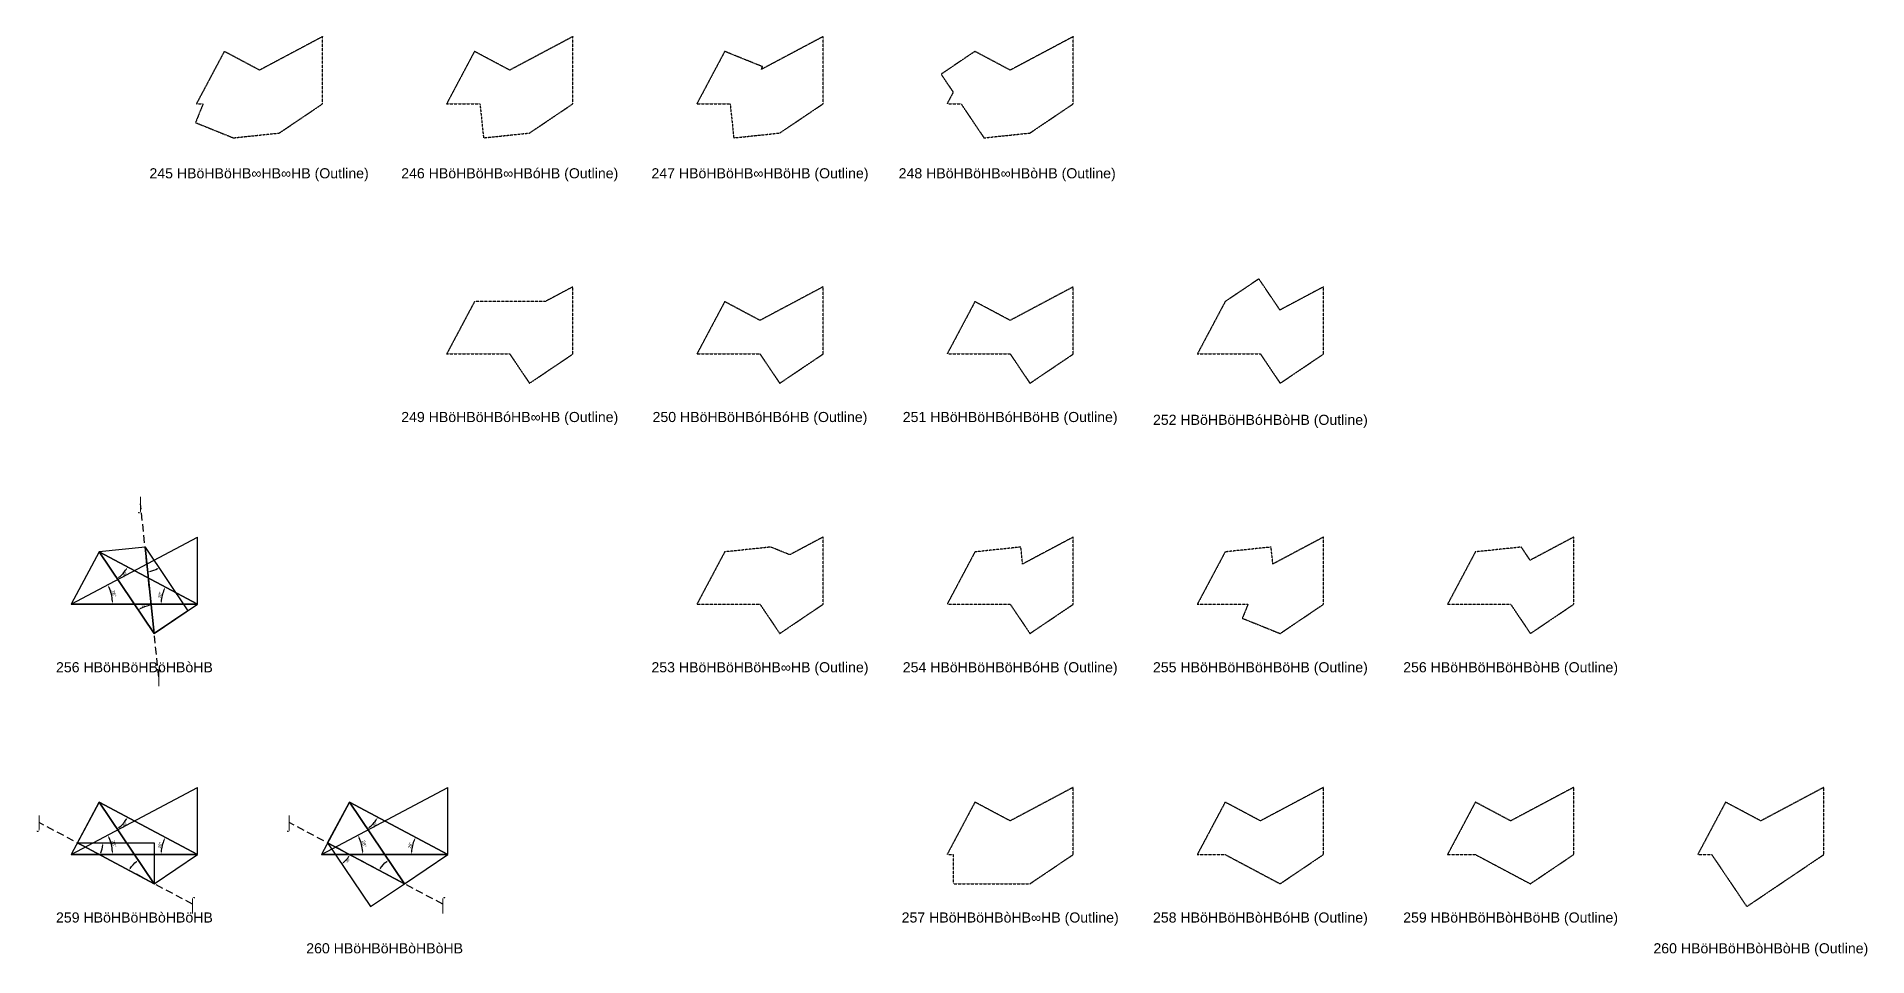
# Model space of a CAD drawing. Header units: millimetres. Extents: x 123348 to 671342, y -3335564 to 24518.
# Drawn here: x 394355 to 611882, y -2552340 to -2443069 of the extents above; entities that cross this region are included whole.
import ezdxf
from ezdxf.enums import TextEntityAlignment as Align

# ---------------------------------------------------------------- set-up
doc = ezdxf.new("R2010")
doc.units = ezdxf.units.MM
doc.header["$PDMODE"] = 35
doc.linetypes.add('DASHED', pattern=[19.05, 12.7, -6.35])
for name, color, linetype in [('BASE', 170, 'Continuous'), ('HYPOTENUSE', 20, 'Continuous'), ('PERPENDICULAR', 90, 'Continuous')]:
    doc.layers.add(name, color=color, linetype=linetype)
doc.styles.add('Arial', font='arial.ttf')
doc.dimstyles.new('ISO-25', dxfattribs={"dimtxt": 250, "dimasz": 100, "dimexe": 1.25, "dimexo": 0.625, "dimgap": 100, "dimtad": 1, "dimdec": 0, "dimtxsty": 'Arial', "dimcen": 2.5, "dimadec": 0, "dimazin": 0, "dimtfac": 1, "dimtdec": 0, "dimtmove": 0, "dimatfit": 3, "dimfxl": 1, "dimarcsym": 0})

msp = doc.modelspace()

# ---------------------------------------------------------------- texts
at = {"linetype": 'DASHED', "ltscale": 100, "style": 'Arial'}
for s, p in [('245 HBöHBöHB∞HB∞HB (Outline)', (420788, -2459305)), ('246 HBöHBöHB∞HBóHB (Outline)', (450572, -2459305)), ('247 HBöHBöHB∞HBöHB (Outline)', (480302, -2459305)), ('248 HBöHBöHB∞HBòHB (Outline)', (509676, -2459305)), ('249 HBöHBöHBóHB∞HB (Outline)', (450572, -2488260)), ('250 HBöHBöHBóHBóHB (Outline)', (480302, -2488260)), ('251 HBöHBöHBóHBöHB (Outline)', (510032, -2488260)), ('252 HBöHBöHBóHBòHB (Outline)', (539762, -2488594)), ('⌡', (406704, -2498579)), ('256 HBöHBöHBöHBòHB', (405977, -2517990)), ('⌠', (408862, -2519116)), ('253 HBöHBöHBöHB∞HB (Outline)', (480302, -2517990)), ('254 HBöHBöHBöHBóHB (Outline)', (510032, -2517990)), ('255 HBöHBöHBöHBöHB (Outline)', (539762, -2517990)), ('256 HBöHBöHBöHBòHB (Outline)', (569492, -2517990)), ('⌡', (394648, -2536441)), ('⌡', (424378, -2536441)), ('259 HBöHBöHBòHBöHB', (405977, -2547720)), ('⌠', (412881, -2546135)), ('⌠', (442611, -2546135)), ('257 HBöHBöHBòHB∞HB (Outline)', (510032, -2547720)), ('258 HBöHBöHBòHBóHB (Outline)', (539762, -2547720)), ('259 HBöHBöHBòHBöHB (Outline)', (569492, -2547720)), ('260 HBöHBöHBòHBòHB', (435707, -2551379)), ('260 HBöHBöHBòHBòHB (Outline)', (599222, -2551379))]:
    msp.add_text(s, height=1200, dxfattribs=at).set_placement(p, align=Align.MIDDLE_CENTER)

# ---------------------------------------------------------------- blocks, each defined once
blk = doc.blocks.new('*D2')
at = {"color": 0, "lineweight": -2, "ltscale": 100, "transparency": 16777216}
blk.add_arc((0, 0), 4906, 4.08845, 23.91155, dxfattribs=at)
at = {"color": 0, "ltscale": 100, "transparency": 16777216}
for points in [[(4432, 1963), (4537, 2014), (4332, 2303)], [(4952, 352), (4835, 348), (4906, 0)]]:
    blk.add_solid(points, dxfattribs=at)
at = {"layer": 'Defpoints', "color": 0, "ltscale": 100, "transparency": 16777216}
for p in [(15000, 7976), (0, 0), (0, 0), (4841, 796), (15000, 0)]:
    blk.add_point(p, dxfattribs=at)
at = {"color": 0, "ltscale": 100, "transparency": 16777216, "insert": (5055, 1260), "char_height": 400, "attachment_point": 5, "rotation": 284, "style": 'Arial'}
blk.add_mtext('28°', dxfattribs=at)
blk = doc.blocks.new('GTN')
at = {"layer": 'BASE'}
blk.add_line((0, 0), (15000, 0), dxfattribs=at)
at = {"layer": 'HYPOTENUSE'}
blk.add_line((0, 0), (15000, 7975.6), dxfattribs=at)
at = {"layer": 'PERPENDICULAR'}
blk.add_line((15000, 0), (15000, 7975.6), dxfattribs=at)
at = {"color": 4, "ltscale": 100}
dim = blk.add_angular_dim_2l(base=(4841, 795.6), line1=((0, 0), (15000, 0)), line2=((0, 0), (15000, 7975.6)), dimstyle='ISO-25', override={"dimtxt": 400, "dimasz": 350, "dimgap": 100}, dxfattribs=at)
dim.commit()
dim.dimension.update_dxf_attribs({"geometry": '*D2', "text_midpoint": (5055.4, 1260.5)})

# ---------------------------------------------------------------- linework, layer by layer
at = {"linetype": 'DASHED', "ltscale": 70}
for p, q in [((408862, -2519116), (406704, -2498579)), ((412881, -2546135), (394648, -2536441)), ((442611, -2546135), (424378, -2536441))]:
    msp.add_line(p, q, dxfattribs=at)
at = {"linetype": 'DASHED'}
for points in [[(416648, -2444827), (413342, -2451045), (414136, -2451045), (413233, -2453280), (417728, -2455096), (423188, -2454522), (428342, -2451045), (428342, -2443069), (420842, -2447057)], [(446378, -2444827), (443072, -2451045), (447032, -2451045), (447458, -2455096), (452918, -2454522), (458072, -2451045), (458072, -2443069), (450572, -2447057)], [(477188, -2455096), (482648, -2454522), (487802, -2451045), (487802, -2443069), (480472, -2446967), (480603, -2446643), (476108, -2444827), (472802, -2451045), (476762, -2451045)], [(504185, -2451045), (506918, -2455096), (512377, -2454522), (517532, -2451045), (517532, -2443069), (510032, -2447057), (505838, -2444827), (501820, -2447538), (503261, -2449674), (502532, -2451045)], [(454766, -2474557), (446378, -2474557), (443072, -2480775), (450572, -2480775), (452918, -2484252), (458072, -2480775), (458072, -2472799)], [(476108, -2474557), (472802, -2480775), (480302, -2480775), (482648, -2484252), (487802, -2480775), (487802, -2472799), (480302, -2476787)], [(505838, -2474557), (502532, -2480775), (510032, -2480775), (512377, -2484252), (517532, -2480775), (517532, -2472799), (510032, -2476787)], [(542086, -2475551), (539587, -2471846), (535568, -2474557), (532262, -2480775), (539762, -2480775), (542107, -2484252), (547262, -2480775), (547262, -2472799)], [(483845, -2504633), (481568, -2503713), (476108, -2504287), (472802, -2510505), (480302, -2510505), (482648, -2513982), (487802, -2510505), (487802, -2502529)], [(510032, -2510505), (512377, -2513982), (517532, -2510505), (517532, -2502529), (511510, -2505731), (511298, -2503713), (505838, -2504287), (502532, -2510505)], [(541028, -2503713), (535568, -2504287), (532262, -2510505), (538284, -2510505), (537613, -2512166), (542107, -2513982), (547262, -2510505), (547262, -2502529), (541240, -2505731)], [(571837, -2513982), (576992, -2510505), (576992, -2502529), (571816, -2505281), (570758, -2503713), (565298, -2504287), (561992, -2510505), (569492, -2510505)], [(505838, -2534017), (502532, -2540235), (503261, -2540235), (503261, -2543712), (512377, -2543712), (517532, -2540235), (517532, -2532259), (510032, -2536247)], [(535568, -2540235), (542107, -2543712), (547262, -2540235), (547262, -2532259), (539762, -2536247), (535568, -2534017), (532262, -2540235)], [(565298, -2534017), (561992, -2540235), (565298, -2540235), (571837, -2543712), (576992, -2540235), (576992, -2532259), (569492, -2536247)], [(595028, -2534017), (591722, -2540235), (593375, -2540235), (597549, -2546422), (606722, -2540235), (606722, -2532259), (599222, -2536247)]]:
    msp.add_lwpolyline(points, close=True, dxfattribs=at)

# ---------------------------------------------------------------- block references
at = {"linetype": 'DASHED', "ltscale": 100}
for p, xscale, yscale, zscale, rotation in [((401783, -2504287), 0.7795964517353771, 0.7795964517353771, 0.7795964517353771, 303.9999999999999), ((408323, -2513982), 0.6883428104611111, 0.6883428104611111, 0.6883428104611111, 96), ((407243, -2503713), -0.6077706275583902, 0.6077706275583901, 0.6077706275583901, 123.9999999999998), ((413477, -2510505), 0.882947592858929, 0.882947592858929, 0.882947592858929, 151.9999999999999), ((401783, -2534017), 0.7795964517353771, 0.7795964517353771, 0.7795964517353771, 303.9999999999999), ((431513, -2534017), 0.7795964517353771, 0.7795964517353771, 0.7795964517353771, 303.9999999999999), ((413477, -2540235), 0.882947592858929, 0.882947592858929, 0.882947592858929, 151.9999999999999), ((408323, -2543712), -0.6883428104611112, 0.688342810461111, 0.688342810461111, 332.0000000000001), ((443207, -2540235), 0.882947592858929, 0.882947592858929, 0.882947592858929, 151.9999999999999), ((438053, -2543712), -0.6883428104611112, 0.688342810461111, 0.688342810461111, 332.0000000000001), ((428936, -2538864), 0.607770627558393, 0.607770627558393, 0.607770627558393, 303.9999999999989), ((399206, -2538864), -0.607770627558393, 0.607770627558393, 0.607770627558393, 180)]:
    msp.add_blockref('GTN', p, dxfattribs=dict(at, xscale=xscale, yscale=yscale, zscale=zscale, rotation=rotation))
at = {"linetype": 'DASHED'}
for p in [(398477, -2510505), (398477, -2540235), (428207, -2540235)]:
    msp.add_blockref('GTN', p, dxfattribs=at)

msp.set_redraw_order([(e.dxf.handle, doc.entitydb.next_handle()) for e in msp.query("TEXT MTEXT ATTDEF DIMENSION ARC_DIMENSION")])  # texts and dimensions are drawn at this point

doc.saveas('drawing.dxf')
